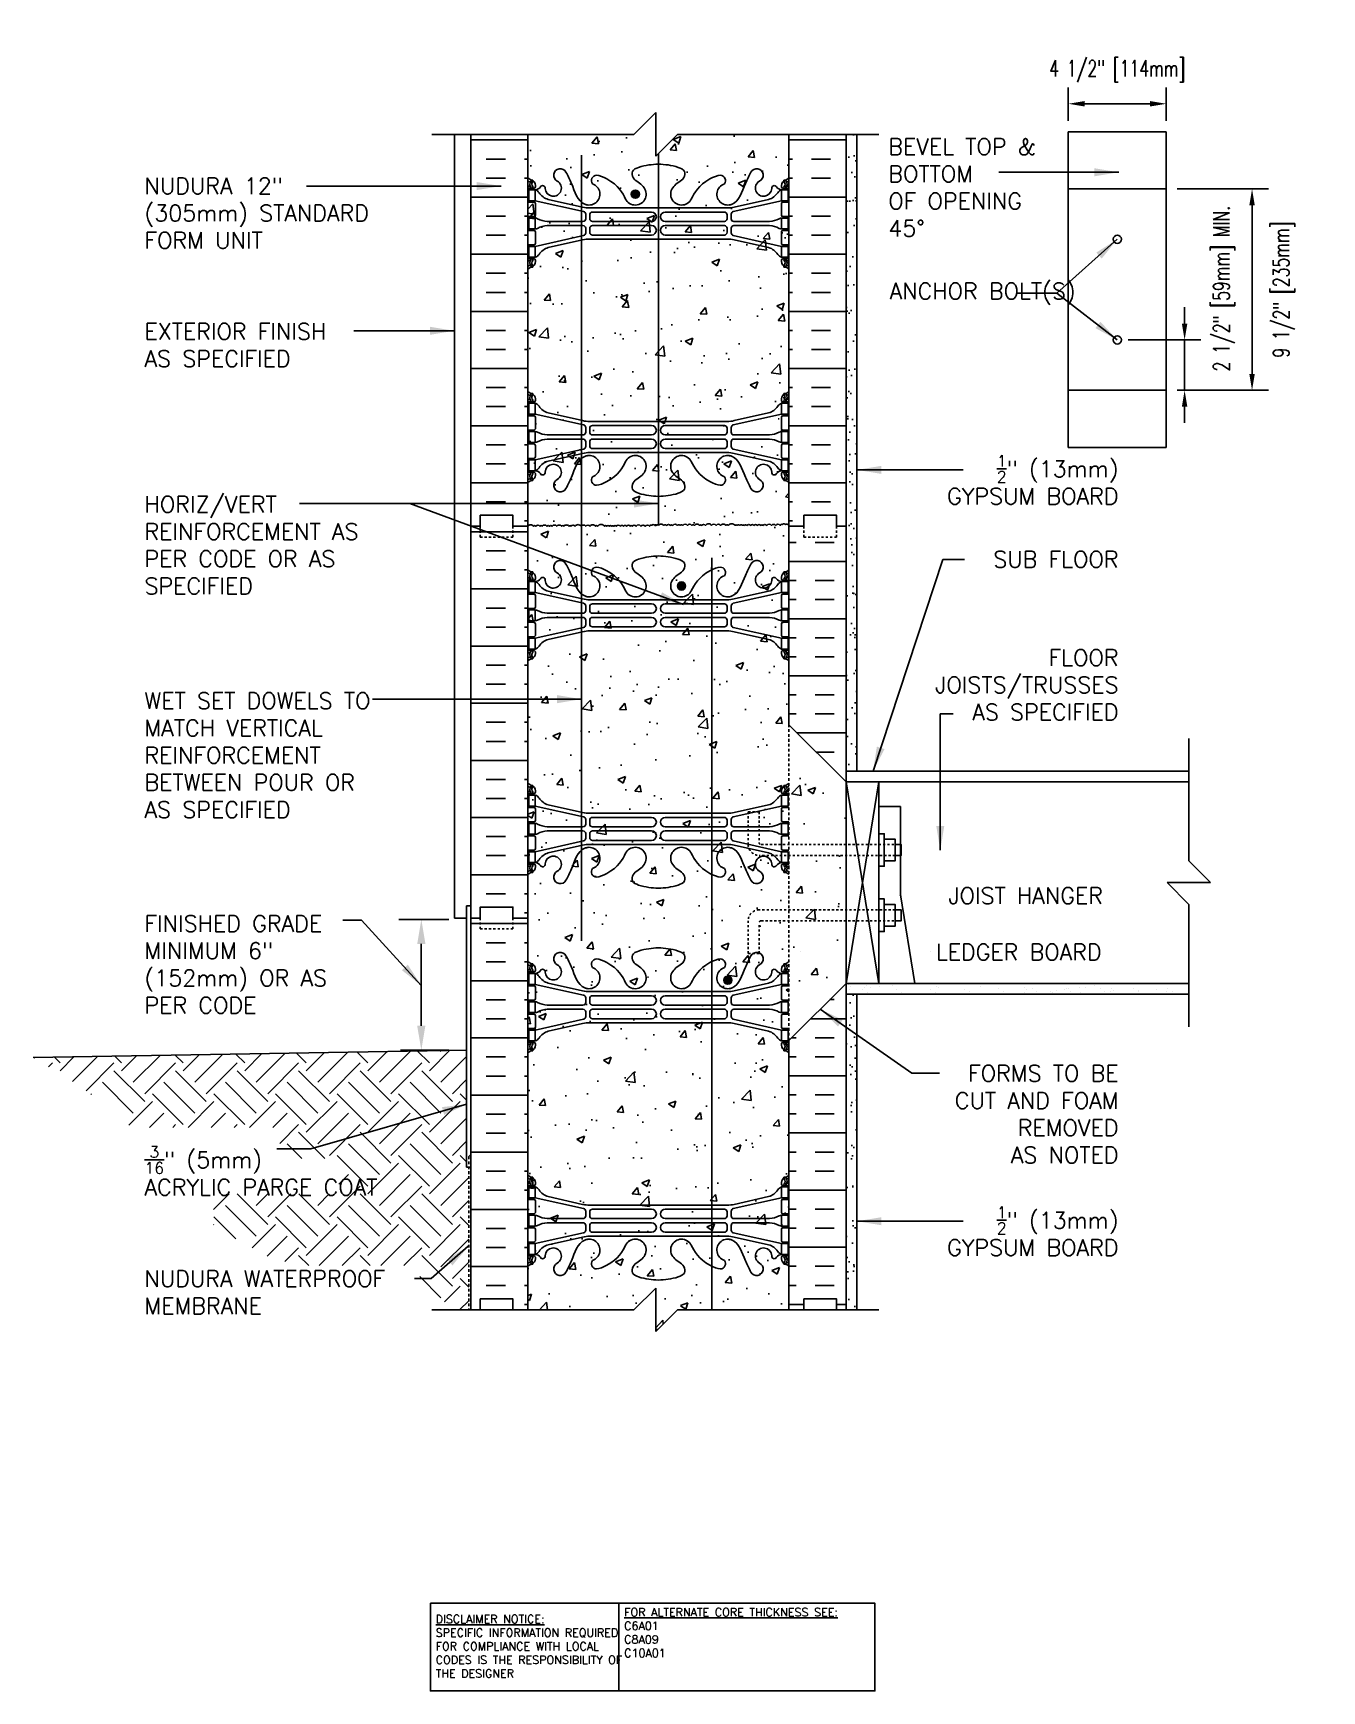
# Model space of a CAD drawing. Header units: inches. Extents: x 23.5 to 82.7, y -12.5 to 63.7.
import ezdxf
from ezdxf.enums import TextEntityAlignment as Align

# ---------------------------------------------------------------- set-up
doc = ezdxf.new("R2010")
doc.units = ezdxf.units.IN
doc.header["$LTSCALE"] = 0.5
doc.header["$MEASUREMENT"] = 0
doc.linetypes.add('DASHED2', pattern=[0.375, 0.25, -0.125])
doc.linetypes.add('HIDDEN2', pattern=[0.1875, 0.125, -0.0625])
for name, color, linetype in [('HATCH', 12, 'Continuous'), ('LINE15', 9, 'Continuous'), ('LINE18', 9, 'Continuous'), ('line25', 2, 'Continuous'), ('LINE3', 3, 'Continuous'), ('LINE50', 5, 'Continuous'), ('LINE9', 9, 'Continuous'), ('TEXT', 4, 'Continuous'), ('Web_Edge', 9, 'Continuous')]:
    doc.layers.add(name, color=color, linetype=linetype)
doc.styles.add('DIM', font='romans.shx', dxfattribs={"width": 0.7})
doc.styles.add('ROMANS', font='romans.shx', dxfattribs={"height": 1.125})
doc.styles.get("Standard").update_dxf_attribs({"font": 'romans.shx', "height": 1.125})
doc.dimstyles.new('ext_12', dxfattribs={"dimscale": 12, "dimtxt": 0.09375, "dimasz": 0.09375, "dimexe": 0.09375, "dimexo": 0.0625, "dimgap": 0.0625, "dimtad": 1, "dimdec": 1, "dimzin": 3, "dimdsep": 46, "dimlunit": 4, "dimtxsty": 'DIM', "dimcen": 0.09, "dimdle": 0.09375, "dimclrt": 4, "dimadec": 0, "dimazin": 0, "dimtfac": 1, "dimtdec": 1, "dimtmove": 2, "dimatfit": 3, "dimfxl": 1, "dimfrac": 2, "dimtolj": 1, "dimtzin": 0, "dimarcsym": 0})
doc.dimstyles.new('ext_8', dxfattribs={"dimscale": 8, "dimtxt": 0.09375, "dimasz": 0.09375, "dimexe": 0.09375, "dimexo": 0.0625, "dimgap": 0.0625, "dimtad": 1, "dimdec": 1, "dimzin": 3, "dimdsep": 46, "dimlunit": 4, "dimtxsty": 'DIM', "dimcen": 0.09, "dimdle": 0.09375, "dimclrt": 4, "dimadec": 0, "dimazin": 0, "dimtfac": 1, "dimtdec": 1, "dimtmove": 2, "dimatfit": 3, "dimfxl": 1, "dimfrac": 2, "dimtolj": 1, "dimtzin": 0, "dimarcsym": 0})
pattern_1 = [(37.5, (38.4269, -7.8671), (-0.031497, 0.963412), [0, -0.76, 0, -0.85, 0, -0.8125]), (7.5, (38.4269, -7.8671), (0.884888, 1.411073), [0, -0.41, 0, -0.685, 0, -0.2625]), (327.5, (37.8119, -7.8671), (1.557071, 0.00283), [0, -0.25, 0, -0.9, 0, -1.175]), (317.5, (37.8119, -7.8671), (1.503063, 0.438838), [0, -0.125, 0, -0.59, 0, -0.675])]

msp = doc.modelspace()

# ---------------------------------------------------------------- texts
at = {"layer": 'TEXT', "style": 'ROMANS'}
for s, p in [(' JOIST HANGER', (65.038, 24.036)), (' LEDGER BOARD', (64.465, 21.444))]:
    msp.add_text(s, height=0.75, dxfattribs=at).set_placement(p, align=Align.MIDDLE_LEFT)
at = {"layer": 'TEXT', "char_height": 0.75, "style": 'ROMANS'}
for s, insert, width, attachment_point in [('BEVEL TOP & BOTTOM \\POF OPENING 45%%D', (62.795, 56.568), 7.80628, 4), ('NUDURA 12" (305mm) STANDARD FORM UNIT', (28.612, 55.389), 11.74859, 4), ('ANCHOR BOLT(S)', (62.854, 51.68), 8.21011, 4), ('EXTERIOR FINISH\\PAS SPECIFIED', (28.612, 49.328), 11.74859, 4), ('\\A1;{\\H0.7x;\\S1/2;}" (13mm) GYPSUM BOARD', (73.372, 43.138), 8.97894, 6), ('HORIZ/VERT REINFORCEMENT AS PER CODE OR AS SPECIFIED', (28.612, 40.136), 11.74859, 4), ('\\A1;{\\H1x;SUB FLOOR}', (73.372, 39.488), 11.43486, 6), ('\\A1;FLOOR JOISTS/TRUSSES \\PAS SPECIFIED', (73.372, 33.716), 11.43486, 6), ('WET SET DOWELS TO MATCH VERTICAL REINFORCEMENT BETWEEN POUR OR AS SPECIFIED', (28.612, 30.488), 11.74859, 4), ('FINISHED GRADE MINIMUM 6" (152mm) OR AS PER CODE', (28.612, 20.877), 10.75183, 4), ('FORMS TO BE \\PCUT AND FOAM REMOVED \\PAS NOTED', (73.372, 13.998), 11.43486, 6), ('\\A1;{\\H0.7x;\\S3/16;}" (5mm) \\PACRYLIC PARGE COAT', (28.612, 11.396), 11.74859, 4), ('\\A1;{\\H0.7x;\\S1/2;}" (13mm) GYPSUM BOARD', (73.372, 8.623), 10.31359, 6), ('\\A1;NUDURA WATERPROOF MEMBRANE', (28.612, 5.814), 12.78313, 4)]:
    msp.add_mtext(s, dxfattribs=dict(at, insert=insert, width=width, attachment_point=attachment_point))
at = {"layer": 'TEXT', "char_height": 0.375, "attachment_point": 4}
for s, insert, width in [('{\\LDISCLAIMER NOTICE:}\\PSPECIFIC INFORMATION REQUIRED FOR COMPLIANCE WITH LOCAL CODES IS THE RESPONSIBILITY OF THE DESIGNER', (41.993, -10.445), 9.3349), ('{\\LFOR ALTERNATE CORE THICKNESS SEE:\\P}C6A01\\PC8A09\\PC10A01', (50.655, -9.818), 15.5553)]:
    msp.add_mtext(s, dxfattribs=dict(at, insert=insert, width=width))

# ---------------------------------------------------------------- blocks, each defined once
blk = doc.blocks.new('*D1')
at = {"layer": 'Defpoints', "color": 0, "transparency": 16777216}
for p in [(73.315, 49.565), (76.409, 49.565), (75.565, 47.252)]:
    blk.add_point(p, dxfattribs=at)
at = {"layer": 'TEXT', "color": 0, "lineweight": -2, "transparency": 16777216}
for p, q in [((76.409, 50.315), (76.409, 51.065)), ((73.815, 49.565), (77.159, 49.565)), ((76.409, 47.252), (76.409, 49.565)), ((76.065, 47.252), (77.159, 47.252)), ((76.409, 46.502), (76.409, 45.752))]:
    blk.add_line(p, q, dxfattribs=at)
at = {"layer": 'TEXT', "color": 0, "transparency": 16777216}
for points in [[(76.284, 50.315), (76.534, 50.315), (76.409, 49.565)], [(76.284, 46.502), (76.534, 46.502), (76.409, 47.252)]]:
    blk.add_solid(points, dxfattribs=at)
at = {"layer": 'TEXT', "color": 4, "transparency": 16777216, "insert": (78.224, 51.923), "char_height": 0.75, "attachment_point": 5, "rotation": 90, "style": 'DIM'}
blk.add_mtext('\\A1;2 1/2" [59mm] MIN.', dxfattribs=at)
blk = doc.blocks.new('*D2')
at = {"layer": 'Defpoints', "color": 0, "transparency": 16777216}
for p in [(75.565, 56.502), (75.565, 47.252), (79.508, 47.252)]:
    blk.add_point(p, dxfattribs=at)
at = {"layer": 'TEXT', "color": 0, "lineweight": -2, "transparency": 16777216}
for p, q in [((76.065, 56.502), (80.258, 56.502)), ((79.508, 55.752), (79.508, 48.002)), ((76.065, 47.252), (80.258, 47.252))]:
    blk.add_line(p, q, dxfattribs=at)
at = {"layer": 'TEXT', "color": 0, "transparency": 16777216}
for points in [[(79.383, 55.752), (79.633, 55.752), (79.508, 56.502)], [(79.383, 48.002), (79.633, 48.002), (79.508, 47.252)]]:
    blk.add_solid(points, dxfattribs=at)
at = {"layer": 'TEXT', "color": 4, "transparency": 16777216, "insert": (80.971, 51.877), "char_height": 0.75, "attachment_point": 5, "rotation": 90, "style": 'DIM'}
blk.add_mtext('\\A1;9 1/2" [235mm]', dxfattribs=at)
blk = doc.blocks.new('*D3')
at = {"layer": 'Defpoints', "color": 0, "transparency": 16777216}
for p in [(71.065, 60.413), (71.065, 59.127), (75.565, 59.127)]:
    blk.add_point(p, dxfattribs=at)
at = {"layer": 'TEXT', "color": 0, "lineweight": -2, "transparency": 16777216}
for p, q in [((71.065, 59.627), (71.065, 61.163)), ((75.565, 59.627), (75.565, 61.163)), ((74.815, 60.413), (71.815, 60.413))]:
    blk.add_line(p, q, dxfattribs=at)
at = {"layer": 'TEXT', "color": 0, "transparency": 16777216}
for points in [[(71.815, 60.538), (71.815, 60.288), (71.065, 60.413)], [(74.815, 60.538), (74.815, 60.288), (75.565, 60.413)]]:
    blk.add_solid(points, dxfattribs=at)
at = {"layer": 'TEXT', "color": 4, "transparency": 16777216, "insert": (73.315, 61.913), "char_height": 0.75, "attachment_point": 5, "style": 'DIM'}
blk.add_mtext('\\A1;4 1/2" [114mm]', dxfattribs=at)
blk = doc.blocks.new('12-inch Hinge Pin Web')
at = {"layer": 'Web_Edge'}
for p, q in [((349.969, 208.905), (350.059, 208.905)), ((350.059, 208.905), (350.059, 208.863)), ((350.169, 208.656), (350.169, 208.588)), ((361.477, 208.656), (361.477, 208.588)), ((361.677, 208.905), (361.587, 208.905)), ((361.587, 208.905), (361.587, 208.863)), ((349.823, 208.626), (349.901, 208.626)), ((349.823, 208.526), (350.107, 208.526)), ((349.969, 208.526), (349.969, 208.456)), ((349.969, 207.956), (349.969, 207.886)), ((350.059, 208.526), (350.059, 208.456)), ((350.059, 207.956), (350.059, 207.886)), ((352.382, 207.459), (350.164, 207.956)), ((352.339, 207.658), (350.758, 208.011)), ((359.265, 207.459), (361.482, 207.956)), ((359.308, 207.658), (360.889, 208.011)), ((361.823, 208.526), (361.54, 208.526)), ((361.587, 208.526), (361.587, 208.456)), ((361.587, 207.956), (361.587, 207.886)), ((361.677, 208.526), (361.677, 208.456)), ((361.677, 207.956), (361.677, 207.886)), ((361.823, 208.626), (361.746, 208.626)), ((349.823, 207.886), (350.107, 207.886)), ((349.823, 207.226), (350.107, 207.226)), ((349.969, 207.226), (349.969, 207.156)), ((350.059, 207.226), (350.059, 207.156)), ((350.169, 207.823), (350.169, 207.288)), ((352.48, 207.125), (352.48, 207.337)), ((352.666, 207.622), (354.823, 207.622)), ((355.823, 207.622), (352.666, 207.622)), ((352.667, 207.126), (352.667, 207.31)), ((352.792, 207.435), (355.511, 207.435)), ((355.823, 207.622), (358.981, 207.622)), ((358.855, 207.435), (356.135, 207.435)), ((358.981, 207.622), (356.823, 207.622)), ((358.98, 207.126), (358.98, 207.31)), ((359.167, 207.125), (359.167, 207.337)), ((361.477, 207.823), (361.477, 207.288)), ((361.823, 207.886), (361.54, 207.886)), ((361.823, 207.226), (361.54, 207.226)), ((361.587, 207.226), (361.587, 207.156)), ((361.677, 207.226), (361.677, 207.156)), ((349.823, 206.586), (350.107, 206.586)), ((349.969, 206.586), (349.969, 206.656)), ((350.059, 206.586), (350.059, 206.656)), ((350.169, 205.988), (350.169, 206.523)), ((352.355, 207), (350.717, 207)), ((352.355, 206.812), (350.717, 206.812)), ((352.48, 206.687), (352.48, 206.475)), ((352.667, 206.686), (352.667, 206.502)), ((352.792, 207.001), (355.511, 207.001)), ((352.792, 206.811), (355.511, 206.811)), ((352.792, 206.377), (355.511, 206.377)), ((358.855, 207.001), (356.135, 207.001)), ((358.855, 206.811), (356.135, 206.811)), ((358.855, 206.377), (356.135, 206.377)), ((358.98, 206.686), (358.98, 206.502)), ((359.167, 206.687), (359.167, 206.475)), ((359.292, 207), (360.93, 207)), ((359.292, 206.812), (360.93, 206.812)), ((361.477, 205.988), (361.477, 206.523)), ((361.823, 206.586), (361.54, 206.586)), ((361.587, 206.586), (361.587, 206.656)), ((361.677, 206.586), (361.677, 206.656)), ((349.823, 205.926), (350.107, 205.926)), ((349.969, 205.856), (349.969, 205.926)), ((350.059, 205.856), (350.059, 205.926)), ((352.382, 206.353), (350.164, 205.856)), ((352.339, 206.154), (350.758, 205.801)), ((352.666, 206.19), (354.823, 206.19)), ((355.823, 206.19), (352.666, 206.19)), ((355.823, 206.19), (358.981, 206.19)), ((358.981, 206.19), (356.823, 206.19)), ((359.265, 206.353), (361.482, 205.856)), ((359.308, 206.154), (360.889, 205.801)), ((361.823, 205.926), (361.54, 205.926)), ((361.587, 205.856), (361.587, 205.926)), ((361.677, 205.856), (361.677, 205.926)), ((349.823, 205.286), (350.107, 205.286)), ((349.823, 205.186), (349.901, 205.186)), ((349.969, 205.286), (349.969, 205.356)), ((349.969, 204.907), (350.059, 204.907)), ((350.059, 205.286), (350.059, 205.356)), ((350.059, 204.907), (350.059, 204.949)), ((350.169, 205.156), (350.169, 205.223)), ((361.477, 205.156), (361.477, 205.223)), ((361.823, 205.286), (361.54, 205.286)), ((361.587, 205.286), (361.587, 205.356)), ((361.587, 204.907), (361.587, 204.949)), ((361.677, 204.907), (361.587, 204.907)), ((361.677, 205.286), (361.677, 205.356)), ((361.823, 205.186), (361.746, 205.186)), ((349.823, 198.818), (349.901, 198.818)), ((349.969, 199.097), (350.059, 199.097)), ((350.059, 199.097), (350.059, 199.055)), ((350.169, 198.848), (350.169, 198.781)), ((361.477, 198.848), (361.477, 198.781)), ((361.677, 199.097), (361.587, 199.097)), ((361.587, 199.097), (361.587, 199.055)), ((361.823, 198.818), (361.746, 198.818)), ((349.823, 198.718), (350.107, 198.718)), ((349.823, 198.078), (350.107, 198.078)), ((349.969, 198.718), (349.969, 198.648)), ((349.969, 198.148), (349.969, 198.078)), ((350.059, 198.718), (350.059, 198.648)), ((350.059, 198.148), (350.059, 198.078)), ((352.382, 197.652), (350.164, 198.148)), ((350.169, 198.016), (350.169, 197.481)), ((352.339, 197.85), (350.758, 198.203)), ((359.265, 197.652), (361.482, 198.148)), ((359.308, 197.85), (360.889, 198.203)), ((361.477, 198.016), (361.477, 197.481)), ((361.823, 198.718), (361.54, 198.718)), ((361.823, 198.078), (361.54, 198.078)), ((361.587, 198.718), (361.587, 198.648)), ((361.587, 198.148), (361.587, 198.078)), ((361.677, 198.718), (361.677, 198.648)), ((361.677, 198.148), (361.677, 198.078)), ((349.823, 197.418), (350.107, 197.418)), ((349.969, 197.418), (349.969, 197.348)), ((350.059, 197.418), (350.059, 197.348)), ((352.48, 197.317), (352.48, 197.53)), ((352.666, 197.814), (354.823, 197.814)), ((355.823, 197.814), (352.666, 197.814)), ((352.667, 197.318), (352.667, 197.502)), ((352.792, 197.627), (355.511, 197.627)), ((355.823, 197.814), (358.981, 197.814)), ((358.855, 197.627), (356.135, 197.627)), ((358.981, 197.814), (356.823, 197.814)), ((358.98, 197.318), (358.98, 197.502)), ((359.167, 197.317), (359.167, 197.53)), ((361.823, 197.418), (361.54, 197.418)), ((361.587, 197.418), (361.587, 197.348)), ((361.677, 197.418), (361.677, 197.348)), ((349.823, 196.778), (350.107, 196.778)), ((349.969, 196.778), (349.969, 196.848)), ((350.059, 196.778), (350.059, 196.848)), ((352.382, 196.545), (350.164, 196.048)), ((350.169, 196.181), (350.169, 196.716)), ((352.355, 197.192), (350.717, 197.192)), ((352.355, 197.004), (350.717, 197.004)), ((352.48, 196.879), (352.48, 196.667)), ((352.667, 196.878), (352.667, 196.694)), ((352.792, 197.193), (355.511, 197.193)), ((352.792, 197.003), (355.511, 197.003)), ((352.792, 196.569), (355.511, 196.569)), ((358.855, 197.193), (356.135, 197.193)), ((358.855, 197.003), (356.135, 197.003)), ((358.855, 196.569), (356.135, 196.569)), ((358.98, 196.878), (358.98, 196.694)), ((359.167, 196.879), (359.167, 196.667)), ((359.265, 196.545), (361.482, 196.048)), ((359.292, 197.192), (360.93, 197.192)), ((359.292, 197.004), (360.93, 197.004)), ((361.477, 196.181), (361.477, 196.716)), ((361.823, 196.778), (361.54, 196.778)), ((361.587, 196.778), (361.587, 196.848)), ((361.677, 196.778), (361.677, 196.848)), ((349.823, 196.118), (350.107, 196.118)), ((349.969, 196.048), (349.969, 196.118)), ((350.059, 196.048), (350.059, 196.118)), ((352.339, 196.347), (350.758, 195.994)), ((352.666, 196.383), (354.823, 196.383)), ((355.823, 196.383), (352.666, 196.383)), ((355.823, 196.383), (358.981, 196.383)), ((358.981, 196.383), (356.823, 196.383)), ((359.308, 196.347), (360.889, 195.994)), ((361.823, 196.118), (361.54, 196.118)), ((361.587, 196.048), (361.587, 196.118)), ((361.677, 196.048), (361.677, 196.118)), ((349.823, 195.478), (350.107, 195.478)), ((349.823, 195.378), (349.901, 195.378)), ((349.969, 195.478), (349.969, 195.548)), ((349.969, 195.099), (350.059, 195.099)), ((350.059, 195.478), (350.059, 195.548)), ((350.059, 195.099), (350.059, 195.141)), ((350.169, 195.348), (350.169, 195.416)), ((361.477, 195.348), (361.477, 195.416)), ((361.823, 195.478), (361.54, 195.478)), ((361.587, 195.478), (361.587, 195.548)), ((361.587, 195.099), (361.587, 195.141)), ((361.677, 195.099), (361.587, 195.099)), ((361.677, 195.478), (361.677, 195.548)), ((361.823, 195.378), (361.746, 195.378))]:
    blk.add_line(p, q, dxfattribs=at)
for points in [[(349.864, 207.956), (350.164, 207.956), (350.164, 208.456), (349.864, 208.456)], [(361.782, 207.956), (361.482, 207.956), (361.482, 208.456), (361.782, 208.456)], [(349.864, 205.856), (350.164, 205.856), (350.164, 205.356), (349.864, 205.356)], [(361.782, 205.856), (361.482, 205.856), (361.482, 205.356), (361.782, 205.356)], [(349.864, 198.148), (350.164, 198.148), (350.164, 198.648), (349.864, 198.648)], [(361.782, 198.148), (361.482, 198.148), (361.482, 198.648), (361.782, 198.648)], [(349.864, 196.048), (350.164, 196.048), (350.164, 195.548), (349.864, 195.548)], [(361.782, 196.048), (361.482, 196.048), (361.482, 195.548), (361.782, 195.548)]]:
    blk.add_lwpolyline(points, close=True, dxfattribs=at)
for points in [[(350.164, 206.906), (350.164, 207.156), (349.864, 207.156), (349.864, 206.906)], [(361.482, 206.906), (361.482, 207.156), (361.782, 207.156), (361.782, 206.906)], [(350.164, 206.906), (350.164, 206.656), (349.864, 206.656), (349.864, 206.906)], [(361.482, 206.906), (361.482, 206.656), (361.782, 206.656), (361.782, 206.906)], [(350.164, 197.098), (350.164, 197.348), (349.864, 197.348), (349.864, 197.098)], [(361.482, 197.098), (361.482, 197.348), (361.782, 197.348), (361.782, 197.098)], [(350.164, 197.098), (350.164, 196.848), (349.864, 196.848), (349.864, 197.098)], [(361.482, 197.098), (361.482, 196.848), (361.782, 196.848), (361.782, 197.098)]]:
    blk.add_lwpolyline(points, dxfattribs=at)
for centre, radius, start, end in [((351.309, 209.126), 0.3, 27.59697, 243.94252), ((360.337, 209.126), 0.3, 296.05748, 152.40303), ((350.169, 209.363), 0.5, 226.21089, 250.52878), ((350.169, 209.363), 0.6, 234.78322, 245.07477), ((350.163, 208.71), 0.25, 140.11451, 222.46087), ((349.907, 208.8), 0.021, 343.464, 63.99573), ((350.005, 208.841), 0.045, 321.448, 139.1879), ((349.919, 208.656), 0.25, 0, 70.52878), ((350.163, 208.71), 0.16, 140.00008, 222.46087), ((350.989, 208.532), 0.375, 182.92371, 59.86753), ((352.636, 208.254), 0.5, 246.21387, 71.79367), ((352.982, 208.879), 0.242, 90, 218.23271), ((359.011, 208.254), 0.5, 108.20633, 293.78613), ((358.665, 208.879), 0.242, 321.76729, 90), ((360.657, 208.532), 0.375, 120.13247, 357.07629), ((361.727, 208.656), 0.25, 109.47122, 180), ((361.641, 208.841), 0.045, 40.8121, 218.552), ((361.484, 208.71), 0.16, 317.53913, 39.99992), ((361.477, 209.363), 0.5, 289.47122, 313.78911), ((361.484, 208.71), 0.25, 317.53913, 39.88549), ((361.74, 208.8), 0.021, 116.00427, 196.536), ((361.477, 209.363), 0.6, 294.92523, 305.21678), ((349.902, 208.646), 0.0196, 269.40316, 15.4901), ((350.012, 208.572), 0.045, 222.46087, 42.46087), ((350.107, 208.588), 0.0625, 270, 0), ((350.127, 208.805), 0.352, 276.12908, 321.53314), ((350.042, 208.113), 0.364, 34.97751, 70.33874), ((350.965, 208.725), 0.743, 212.79192, 253.81071), ((350.504, 208.537), 0.113, 347.81557, 154.05694), ((354.761, 208.254), 0.5, 204.81899, 44.18751), ((356.886, 208.254), 0.5, 135.81249, 335.18101), ((360.682, 208.725), 0.743, 286.18929, 327.20808), ((361.143, 208.537), 0.113, 25.94306, 192.18443), ((361.52, 208.805), 0.352, 218.46686, 263.87092), ((361.605, 208.113), 0.364, 109.66126, 145.02249), ((361.54, 208.588), 0.0625, 180, 270), ((361.635, 208.572), 0.045, 137.53913, 317.53913), ((361.745, 208.646), 0.0196, 164.5099, 270.59684), ((350.107, 207.823), 0.0625, 0, 90), ((350.107, 207.288), 0.0625, 270, 0), ((350.16, 206.937), 0.219, 60.49375, 88.91995), ((352.666, 209.122), 1.5, 257.41348, 270), ((352.355, 207.337), 0.125, 0, 77.37673), ((352.792, 207.31), 0.125, 90, 180), ((355.511, 207.218), 0.217, 270, 90), ((356.135, 207.218), 0.217, 90, 270), ((358.855, 207.31), 0.125, 0, 90), ((358.981, 209.122), 1.5, 270, 282.58652), ((359.292, 207.337), 0.125, 102.62327, 180), ((361.487, 206.937), 0.219, 91.08005, 119.50625), ((361.54, 207.823), 0.0625, 90, 180), ((361.54, 207.288), 0.0625, 180, 270), ((350.107, 206.523), 0.0625, 0, 90), ((350.16, 206.875), 0.219, 271.08005, 299.50625), ((350.806, 208.167), 1.17, 242.63655, 265.65045), ((350.806, 205.645), 1.17, 94.34955, 117.36345), ((352.355, 207.125), 0.125, 270, 0), ((352.355, 206.687), 0.125, 0, 90), ((352.355, 206.475), 0.125, 282.62327, 0), ((352.792, 207.126), 0.125, 180, 270), ((352.792, 206.686), 0.125, 90, 180), ((352.792, 206.502), 0.125, 180, 270), ((355.511, 206.594), 0.217, 270, 90), ((356.135, 206.594), 0.217, 90, 270), ((358.855, 207.126), 0.125, 270, 360), ((358.855, 206.686), 0.125, 0, 90), ((358.855, 206.502), 0.125, 270, 0), ((359.292, 207.125), 0.125, 180, 270), ((359.292, 206.687), 0.125, 90, 180), ((359.292, 206.475), 0.125, 180, 257.37673), ((360.841, 208.167), 1.17, 274.34955, 297.36345), ((360.841, 205.645), 1.17, 62.63655, 85.65045), ((361.487, 206.875), 0.219, 240.49375, 268.91995), ((361.54, 206.523), 0.0625, 90, 180), ((350.107, 205.988), 0.0625, 270, 0), ((350.965, 205.087), 0.743, 106.18929, 147.20808), ((352.666, 204.69), 1.5, 90, 102.58652), ((358.981, 204.69), 1.5, 77.41348, 90), ((360.682, 205.087), 0.743, 32.79192, 73.81071), ((361.54, 205.988), 0.0625, 180, 270), ((350.169, 204.449), 0.6, 114.92523, 125.21678), ((350.169, 204.449), 0.5, 109.47122, 133.78911), ((349.902, 205.166), 0.0196, 344.5099, 90.59684), ((350.163, 205.101), 0.25, 137.53913, 219.88549), ((349.907, 205.012), 0.021, 296.00427, 16.536), ((350.005, 204.97), 0.045, 220.8121, 38.552), ((350.012, 205.24), 0.045, 317.53913, 137.53913), ((350.163, 205.101), 0.16, 137.53913, 219.99992), ((349.919, 205.156), 0.25, 289.47122, 360), ((350.107, 205.223), 0.0625, 360, 90), ((350.042, 205.699), 0.364, 289.66126, 325.02249), ((361.605, 205.699), 0.364, 214.97751, 250.33874), ((361.54, 205.223), 0.0625, 90, 180), ((361.727, 205.156), 0.25, 180, 250.52878), ((361.635, 205.24), 0.045, 42.46087, 222.46087), ((361.641, 204.97), 0.045, 141.448, 319.1879), ((361.484, 205.101), 0.16, 320.00008, 42.46087), ((361.477, 204.449), 0.5, 46.21089, 70.52878), ((361.484, 205.101), 0.25, 320.11451, 42.46087), ((361.74, 205.012), 0.021, 163.464, 243.99573), ((361.745, 205.166), 0.0196, 89.40316, 195.4901), ((361.477, 204.449), 0.6, 54.78322, 65.07477), ((350.169, 199.555), 0.5, 226.21089, 250.52878), ((350.169, 199.555), 0.6, 234.78322, 245.07477), ((349.902, 198.838), 0.0196, 269.40316, 15.4901), ((350.163, 198.903), 0.25, 140.11451, 222.46087), ((349.907, 198.992), 0.021, 343.464, 63.99573), ((350.005, 199.034), 0.045, 321.448, 139.1879), ((350.012, 198.764), 0.045, 222.46087, 42.46087), ((349.919, 198.848), 0.25, 0, 70.52878), ((350.163, 198.903), 0.16, 140.00008, 222.46087), ((350.107, 198.781), 0.0625, 270, 0), ((361.727, 198.848), 0.25, 109.47122, 180), ((361.54, 198.781), 0.0625, 180, 270), ((361.635, 198.764), 0.045, 137.53913, 317.53913), ((361.641, 199.034), 0.045, 40.8121, 218.552), ((361.484, 198.903), 0.16, 317.53913, 39.99992), ((361.477, 199.555), 0.5, 289.47122, 313.78911), ((361.484, 198.903), 0.25, 317.53913, 39.88549), ((361.74, 198.992), 0.021, 116.00427, 196.536), ((361.745, 198.838), 0.0196, 164.5099, 270.59684), ((361.477, 199.555), 0.6, 294.92523, 305.21678), ((350.107, 198.016), 0.0625, 0, 90), ((350.042, 198.306), 0.364, 34.97751, 70.33874), ((350.965, 198.917), 0.743, 212.79192, 253.81071), ((360.682, 198.917), 0.743, 286.18929, 327.20808), ((361.605, 198.306), 0.364, 109.66126, 145.02249), ((361.54, 198.016), 0.0625, 90, 180), ((350.107, 197.481), 0.0625, 270, 0), ((350.16, 197.13), 0.219, 60.49375, 88.91995), ((350.806, 198.359), 1.17, 242.63655, 265.65045), ((352.666, 199.314), 1.5, 257.41348, 270), ((352.355, 197.317), 0.125, 270, 0), ((352.355, 197.53), 0.125, 0, 77.37673), ((352.792, 197.502), 0.125, 90, 180), ((352.792, 197.318), 0.125, 180, 270), ((355.511, 197.41), 0.217, 270, 90), ((356.135, 197.41), 0.217, 90, 270), ((358.855, 197.502), 0.125, 0, 90), ((358.855, 197.318), 0.125, 270, 360), ((358.981, 199.314), 1.5, 270, 282.58652), ((359.292, 197.53), 0.125, 102.62327, 180), ((359.292, 197.317), 0.125, 180, 270), ((360.841, 198.359), 1.17, 274.34955, 297.36345), ((361.487, 197.13), 0.219, 91.08005, 119.50625), ((361.54, 197.481), 0.0625, 180, 270), ((350.107, 196.716), 0.0625, 0, 90), ((350.16, 197.067), 0.219, 271.08005, 299.50625), ((350.806, 195.837), 1.17, 94.34955, 117.36345), ((352.355, 196.879), 0.125, 0, 90), ((352.355, 196.667), 0.125, 282.62327, 0), ((352.792, 196.878), 0.125, 90, 180), ((352.792, 196.694), 0.125, 180, 270), ((355.511, 196.786), 0.217, 270, 90), ((356.135, 196.786), 0.217, 90, 270), ((358.855, 196.878), 0.125, 0, 90), ((358.855, 196.694), 0.125, 270, 0), ((359.292, 196.879), 0.125, 90, 180), ((359.292, 196.667), 0.125, 180, 257.37673), ((360.841, 195.837), 1.17, 62.63655, 85.65045), ((361.487, 197.067), 0.219, 240.49375, 268.91995), ((361.54, 196.716), 0.0625, 90, 180), ((350.107, 196.181), 0.0625, 270, 0), ((350.965, 195.28), 0.743, 106.18929, 147.20808), ((350.989, 195.472), 0.375, 300.13247, 177.07629), ((352.666, 194.883), 1.5, 90, 102.58652), ((352.636, 195.75), 0.5, 288.20633, 113.78613), ((354.761, 195.75), 0.5, 315.81249, 155.18101), ((356.886, 195.75), 0.5, 24.81899, 224.18751), ((359.011, 195.75), 0.5, 66.21387, 251.79367), ((358.981, 194.883), 1.5, 77.41348, 90), ((360.657, 195.472), 0.375, 2.92371, 239.86753), ((360.682, 195.28), 0.743, 32.79192, 73.81071), ((361.54, 196.181), 0.0625, 180, 270), ((350.169, 194.641), 0.6, 114.92523, 125.21678), ((350.169, 194.641), 0.5, 109.47122, 133.78911), ((349.902, 195.359), 0.0196, 344.5099, 90.59684), ((350.163, 195.294), 0.25, 137.53913, 219.88549), ((349.907, 195.204), 0.021, 296.00427, 16.536), ((350.005, 195.163), 0.045, 220.8121, 38.552), ((350.012, 195.432), 0.045, 317.53913, 137.53913), ((350.163, 195.294), 0.16, 137.53913, 219.99992), ((349.919, 195.348), 0.25, 289.47122, 360), ((350.107, 195.416), 0.0625, 360, 90), ((350.042, 195.891), 0.364, 289.66126, 325.02249), ((350.127, 195.199), 0.352, 38.46686, 83.87092), ((350.504, 195.467), 0.113, 205.94306, 12.18443), ((351.309, 194.878), 0.3, 116.05748, 332.40303), ((352.982, 195.125), 0.242, 141.76729, 270), ((358.665, 195.125), 0.242, 270, 38.23271), ((360.337, 194.878), 0.3, 207.59697, 63.94252), ((361.143, 195.467), 0.113, 167.81557, 334.05694), ((361.52, 195.199), 0.352, 96.12908, 141.53314), ((361.605, 195.891), 0.364, 214.97751, 250.33874), ((361.54, 195.416), 0.0625, 90, 180), ((361.727, 195.348), 0.25, 180, 250.52878), ((361.635, 195.432), 0.045, 42.46087, 222.46087), ((361.641, 195.163), 0.045, 141.448, 319.1879), ((361.484, 195.294), 0.16, 320.00008, 42.46087), ((361.477, 194.641), 0.5, 46.21089, 70.52878), ((361.484, 195.294), 0.25, 320.11451, 42.46087), ((361.74, 195.204), 0.021, 163.464, 243.99573), ((361.745, 195.359), 0.0196, 89.40316, 195.4901), ((361.477, 194.641), 0.6, 54.78322, 65.07477)]:
    blk.add_arc(centre, radius, start, end, dxfattribs=at)
for points, knots in [([(355.119, 208.603), (355.012, 208.766), (354.652, 208.856), (354.575, 209.352), (355.123, 209.588), (355.527, 209.616), (355.823, 209.637)], [0.229407, 0.229407, 0.229407, 0.229407, 0.844432, 1.128849, 1.464331, 2.389004, 2.389004, 2.389004, 2.389004]), ([(356.527, 208.603), (356.635, 208.766), (356.995, 208.856), (357.072, 209.352), (356.524, 209.588), (356.12, 209.616), (355.823, 209.637)], [0.229407, 0.229407, 0.229407, 0.229407, 0.844432, 1.128849, 1.464331, 2.389004, 2.389004, 2.389004, 2.389004]), ([(351.575, 209.265), (351.661, 209.098), (351.914, 208.608), (352.128, 207.859), (352.538, 207.764), (352.595, 207.756)], [0, 0, 0, 0, 0.579211, 1.703896, 1.875321, 1.875321, 1.875321, 1.875321]), ([(352.982, 209.121), (353.103, 209.123), (353.937, 208.766), (354.176, 208.309), (354.317, 208.026)], [0.038125, 0.038125, 0.038125, 0.038125, 0.320663, 1.258119, 1.258119, 1.258119, 1.258119]), ([(358.665, 209.121), (358.544, 209.123), (357.71, 208.766), (357.471, 208.309), (357.33, 208.026)], [0.038125, 0.038125, 0.038125, 0.038125, 0.320663, 1.258119, 1.258119, 1.258119, 1.258119]), ([(360.072, 209.265), (359.986, 209.098), (359.733, 208.608), (359.519, 207.859), (359.109, 207.764), (359.052, 207.756)], [0, 0, 0, 0, 0.579211, 1.703896, 1.875321, 1.875321, 1.875321, 1.875321]), ([(351.575, 194.739), (351.661, 194.906), (351.914, 195.396), (352.128, 196.145), (352.538, 196.24), (352.595, 196.248)], [0, 0, 0, 0, 0.579211, 1.703896, 1.875321, 1.875321, 1.875321, 1.875321]), ([(352.982, 194.883), (353.103, 194.881), (353.937, 195.239), (354.176, 195.695), (354.317, 195.979)], [0.038125, 0.038125, 0.038125, 0.038125, 0.320663, 1.258119, 1.258119, 1.258119, 1.258119]), ([(358.665, 194.883), (358.544, 194.881), (357.71, 195.239), (357.471, 195.695), (357.33, 195.979)], [0.038125, 0.038125, 0.038125, 0.038125, 0.320663, 1.258119, 1.258119, 1.258119, 1.258119]), ([(360.072, 194.739), (359.986, 194.906), (359.733, 195.396), (359.519, 196.145), (359.109, 196.24), (359.052, 196.248)], [0, 0, 0, 0, 0.579211, 1.703896, 1.875321, 1.875321, 1.875321, 1.875321]), ([(355.119, 195.401), (355.012, 195.238), (354.652, 195.148), (354.575, 194.652), (355.123, 194.416), (355.527, 194.388), (355.823, 194.367)], [0.229407, 0.229407, 0.229407, 0.229407, 0.844432, 1.128849, 1.464331, 2.389004, 2.389004, 2.389004, 2.389004]), ([(356.527, 195.401), (356.635, 195.238), (356.995, 195.148), (357.072, 194.652), (356.524, 194.416), (356.12, 194.388), (355.823, 194.367)], [0.229407, 0.229407, 0.229407, 0.229407, 0.844432, 1.128849, 1.464331, 2.389004, 2.389004, 2.389004, 2.389004])]:
    blk.add_open_spline(points, degree=3, knots=knots, dxfattribs=at)
for points in [[(352.667, 207.131), (352.667, 207.305)], [(358.98, 207.131), (358.98, 207.305)], [(352.667, 206.681), (352.667, 206.507)], [(358.98, 206.681), (358.98, 206.507)], [(352.667, 197.323), (352.667, 197.497)], [(358.98, 197.323), (358.98, 197.497)], [(352.667, 196.873), (352.667, 196.699)], [(358.98, 196.873), (358.98, 196.699)]]:
    blk.add_open_spline(points, degree=1, dxfattribs=at)

# ---------------------------------------------------------------- dimensions: what is measured, and where the dimension line sits
at = {"layer": 'TEXT'}
dim = msp.add_linear_dim(base=(71.065, 60.413), p1=(75.565, 59.127), p2=(71.065, 59.127), dimstyle='ext_8', dxfattribs=at)
dim.commit()
dim.dimension.update_dxf_attribs({"geometry": '*D3', "text_midpoint": (73.315, 61.913), "dimtype": 160})
dim = msp.add_linear_dim(base=(79.508299069, 47.252439004), p1=(75.564539274, 56.502439004), p2=(75.564539274, 47.252439004), angle=90, dimstyle='ext_8', dxfattribs=at)
dim.commit()
dim.dimension.update_dxf_attribs({"geometry": '*D2', "text_midpoint": (80.971459865, 51.877439004), "dimtype": 160})
dim = msp.add_linear_dim(base=(76.409, 49.565), p1=(75.565, 47.252), p2=(73.315, 49.565), angle=90, text='<> MIN.', dimstyle='ext_8', dxfattribs=at)
dim.commit()
dim.dimension.update_dxf_attribs({"geometry": '*D1', "text_midpoint": (78.224, 51.923), "dimtype": 160})

# ---------------------------------------------------------------- hatches: boundary and pattern name
at = {"layer": 'HATCH'}
h = msp.add_hatch(dxfattribs=at)
h.set_pattern_fill('INSUL', color=256, scale=7, style=0)
h.set_pattern_definition([(0, (-2879.9333, -356.0018), (0, 2.625), []), (0, (-2879.9333, -355.1268), (0, 2.625), [0.875, -0.875]), (0, (-2879.9333, -354.2518), (0, 2.625), [0.875, -0.875])])
h.paths.add_polyline_path([(43.603, 41.008), (44.041, 41.008), (44.041, 41.508), (45.541, 41.508), (45.541, 41.008), (46.228, 41.008), (46.228, 59.008), (45.541, 59.008), (45.541, 59.508), (44.041, 59.508), (44.041, 59.008), (43.603, 59.008)])
h = msp.add_hatch(dxfattribs=at)
h.set_pattern_fill('AR-CONC', color=256, scale=0.5, style=0)
edge = h.paths.add_edge_path()
edge.add_line((58.228, 59.008), (53.103, 59.008))
edge.add_line((53.103, 59.008), (52.103, 58.008))
edge.add_line((52.103, 58.008), (52.103, 59.008))
edge.add_line((52.103, 59.008), (52.103, 60.008))
edge.add_line((52.103, 60.008), (51.103, 59.008))
edge.add_line((51.103, 59.008), (46.228, 59.008))
edge.add_line((46.228, 59.008), (46.228, 51.377))
edge.add_spline(control_points=[(46.228, 51.377), (46.354, 51.313), (46.551, 51.212), (46.808, 51.498), (47.161, 51.203), (47.528, 51.476), (47.782, 51.204), (48.04, 51.398), (48.289, 51.186), (48.487, 51.326), (48.67, 51.343), (48.758, 51.219), (48.896, 51.182), (48.999, 51.306), (49.128, 51.355), (49.245, 51.391), (49.307, 51.367), (49.34, 51.325), (49.357, 51.269), (49.427, 51.244), (49.523, 51.22), (49.674, 51.211), (49.797, 51.287), (49.905, 51.295), (49.974, 51.306), (50.055, 51.29), (50.151, 51.245), (50.236, 51.207), (50.328, 51.201), (50.361, 51.291), (50.464, 51.308), (50.531, 51.369), (50.612, 51.361), (50.701, 51.364), (50.805, 51.36), (50.886, 51.322), (51.004, 51.259), (51.168, 51.246), (51.321, 51.313), (51.454, 51.389), (51.591, 51.406), (51.715, 51.413), (51.805, 51.386), (51.856, 51.3), (51.964, 51.232), (52.088, 51.201), (52.186, 51.197), (52.228, 51.195)], knot_values=[0, 0, 0, 0, 0.36882, 0.580962, 0.956064, 1.413946, 1.635694, 1.852394, 2.204033, 2.360582, 2.542219, 2.677797, 2.79395, 2.907785, 3.117226, 3.20968, 3.262351, 3.303115, 3.370216, 3.421138, 3.515057, 3.674522, 3.85319, 3.927977, 3.999794, 4.060692, 4.173001, 4.317056, 4.339836, 4.436406, 4.53825, 4.640095, 4.685656, 4.773056, 4.912503, 4.988734, 5.039656, 5.313971, 5.43662, 5.538465, 5.77077, 5.839112, 5.911139, 6.039898, 6.121993, 6.287819, 6.415577, 6.415577, 6.415577, 6.415577], degree=3, periodic=0)
edge.add_spline(control_points=[(52.228, 51.195), (52.271, 51.197), (52.369, 51.201), (52.492, 51.232), (52.6, 51.3), (52.652, 51.386), (52.742, 51.413), (52.866, 51.406), (53.003, 51.389), (53.136, 51.313), (53.288, 51.246), (53.453, 51.259), (53.57, 51.322), (53.651, 51.36), (53.755, 51.364), (53.845, 51.361), (53.925, 51.369), (53.992, 51.308), (54.095, 51.291), (54.129, 51.201), (54.188, 51.204), (54.212, 51.21), (54.228, 51.215)], knot_values=[4.266465, 4.266465, 4.266465, 4.266465, 4.394223, 4.560049, 4.642143, 4.770902, 4.842929, 4.911272, 5.143576, 5.245421, 5.368071, 5.642385, 5.693308, 5.769539, 5.908986, 5.996385, 6.041947, 6.143791, 6.245636, 6.342205, 6.364986, 6.415577, 6.415577, 6.415577, 6.415577], degree=3, periodic=0)
edge.add_spline(control_points=[(54.228, 51.215), (54.245, 51.21), (54.269, 51.204), (54.328, 51.201), (54.361, 51.291), (54.464, 51.308), (54.531, 51.369), (54.612, 51.361), (54.701, 51.364), (54.805, 51.36), (54.886, 51.322), (55.004, 51.259), (55.168, 51.246), (55.321, 51.313), (55.454, 51.389), (55.591, 51.406), (55.715, 51.413), (55.805, 51.386), (55.856, 51.3), (55.964, 51.232), (56.088, 51.201), (56.186, 51.197), (56.228, 51.195)], knot_values=[4.266465, 4.266465, 4.266465, 4.266465, 4.317056, 4.339836, 4.436406, 4.53825, 4.640095, 4.685656, 4.773056, 4.912503, 4.988734, 5.039656, 5.313971, 5.43662, 5.538465, 5.77077, 5.839112, 5.911139, 6.039898, 6.121993, 6.287819, 6.415577, 6.415577, 6.415577, 6.415577], degree=3, periodic=0)
edge.add_spline(control_points=[(56.228, 51.195), (56.271, 51.197), (56.369, 51.201), (56.492, 51.232), (56.6, 51.3), (56.652, 51.386), (56.742, 51.413), (56.866, 51.406), (57.003, 51.389), (57.136, 51.313), (57.288, 51.246), (57.453, 51.259), (57.57, 51.322), (57.651, 51.36), (57.755, 51.364), (57.845, 51.361), (57.925, 51.369), (57.992, 51.308), (58.095, 51.291), (58.129, 51.201), (58.188, 51.204), (58.212, 51.21), (58.228, 51.215)], knot_values=[4.266465, 4.266465, 4.266465, 4.266465, 4.394223, 4.560049, 4.642143, 4.770902, 4.842929, 4.911272, 5.143576, 5.245421, 5.368071, 5.642385, 5.693308, 5.769539, 5.908986, 5.996385, 6.041947, 6.143791, 6.245636, 6.342205, 6.364986, 6.415577, 6.415577, 6.415577, 6.415577], degree=3, periodic=0)
edge.add_line((58.228, 51.215), (58.228, 59.008))
h = msp.add_hatch(dxfattribs=at)
h.set_pattern_fill('INSUL', color=256, scale=7, style=0)
h.set_pattern_definition([(180, (2984.39, -356.0018), (0, 2.625), []), (180, (2984.39, -355.1268), (0, 2.625), [0.875, -0.875]), (180, (2984.39, -354.2518), (0, 2.625), [0.875, -0.875])])
h.paths.add_polyline_path([(60.853, 41.008), (60.416, 41.008), (60.416, 41.508), (58.916, 41.508), (58.916, 41.008), (58.228, 41.008), (58.228, 59.008), (58.916, 59.008), (58.916, 59.508), (60.416, 59.508), (60.416, 59.008), (60.853, 59.008)])
h = msp.add_hatch(dxfattribs=at)
h.set_pattern_fill('AR-SAND', color=256, scale=0.5, style=0)
h.set_pattern_definition(pattern_1)
h.paths.add_polyline_path([(61.353, 59.008), (60.853, 59.008), (60.853, 41.008), (60.853, 29.758), (61.353, 29.758)])
h = msp.add_hatch(dxfattribs=at)
h.set_pattern_fill('AR-CONC', color=256, scale=0.5, style=0)
edge = h.paths.add_edge_path()
edge.add_line((58.228, 41.008), (58.228, 51.215))
edge.add_spline(control_points=[(58.228, 51.215), (58.212, 51.21), (58.188, 51.204), (58.129, 51.201), (58.095, 51.291), (57.992, 51.308), (57.925, 51.369), (57.845, 51.361), (57.755, 51.364), (57.651, 51.36), (57.57, 51.322), (57.453, 51.259), (57.288, 51.246), (57.136, 51.313), (57.003, 51.389), (56.866, 51.406), (56.742, 51.413), (56.652, 51.386), (56.6, 51.3), (56.492, 51.232), (56.369, 51.201), (56.271, 51.197), (56.228, 51.195)], knot_values=[4.266465, 4.266465, 4.266465, 4.266465, 4.317056, 4.339836, 4.436406, 4.53825, 4.640095, 4.685656, 4.773056, 4.912503, 4.988734, 5.039656, 5.313971, 5.43662, 5.538465, 5.77077, 5.839112, 5.911139, 6.039898, 6.121993, 6.287819, 6.415577, 6.415577, 6.415577, 6.415577], degree=3, periodic=0)
edge.add_spline(control_points=[(56.228, 51.195), (56.186, 51.197), (56.088, 51.201), (55.964, 51.232), (55.856, 51.3), (55.805, 51.386), (55.715, 51.413), (55.591, 51.406), (55.454, 51.389), (55.321, 51.313), (55.168, 51.246), (55.004, 51.259), (54.886, 51.322), (54.805, 51.36), (54.701, 51.364), (54.612, 51.361), (54.531, 51.369), (54.464, 51.308), (54.361, 51.291), (54.328, 51.201), (54.269, 51.204), (54.245, 51.21), (54.228, 51.215)], knot_values=[4.266465, 4.266465, 4.266465, 4.266465, 4.394223, 4.560049, 4.642143, 4.770902, 4.842929, 4.911272, 5.143576, 5.245421, 5.368071, 5.642385, 5.693308, 5.769539, 5.908986, 5.996385, 6.041947, 6.143791, 6.245636, 6.342205, 6.364986, 6.415577, 6.415577, 6.415577, 6.415577], degree=3, periodic=0)
edge.add_spline(control_points=[(54.228, 51.215), (54.212, 51.21), (54.188, 51.204), (54.129, 51.201), (54.095, 51.291), (53.992, 51.308), (53.925, 51.369), (53.845, 51.361), (53.755, 51.364), (53.651, 51.36), (53.57, 51.322), (53.453, 51.259), (53.288, 51.246), (53.136, 51.313), (53.003, 51.389), (52.866, 51.406), (52.742, 51.413), (52.652, 51.386), (52.6, 51.3), (52.492, 51.232), (52.369, 51.201), (52.271, 51.197), (52.228, 51.195)], knot_values=[4.266465, 4.266465, 4.266465, 4.266465, 4.317056, 4.339836, 4.436406, 4.53825, 4.640095, 4.685656, 4.773056, 4.912503, 4.988734, 5.039656, 5.313971, 5.43662, 5.538465, 5.77077, 5.839112, 5.911139, 6.039898, 6.121993, 6.287819, 6.415577, 6.415577, 6.415577, 6.415577], degree=3, periodic=0)
edge.add_spline(control_points=[(52.228, 51.195), (52.186, 51.197), (52.088, 51.201), (51.964, 51.232), (51.856, 51.3), (51.805, 51.386), (51.715, 51.413), (51.591, 51.406), (51.454, 51.389), (51.321, 51.313), (51.168, 51.246), (51.004, 51.259), (50.886, 51.322), (50.805, 51.36), (50.701, 51.364), (50.612, 51.361), (50.531, 51.369), (50.464, 51.308), (50.361, 51.291), (50.328, 51.201), (50.236, 51.207), (50.151, 51.245), (50.055, 51.29), (49.974, 51.306), (49.905, 51.295), (49.797, 51.287), (49.674, 51.211), (49.523, 51.22), (49.427, 51.244), (49.357, 51.269), (49.34, 51.325), (49.307, 51.367), (49.245, 51.391), (49.128, 51.355), (48.999, 51.306), (48.896, 51.182), (48.758, 51.219), (48.67, 51.343), (48.487, 51.326), (48.289, 51.186), (48.04, 51.398), (47.782, 51.204), (47.528, 51.476), (47.161, 51.203), (46.808, 51.498), (46.551, 51.212), (46.354, 51.313), (46.228, 51.377)], knot_values=[0, 0, 0, 0, 0.127758, 0.293584, 0.375679, 0.504437, 0.576465, 0.644807, 0.877112, 0.978956, 1.101606, 1.37592, 1.426843, 1.503074, 1.642521, 1.72992, 1.775482, 1.877327, 1.979171, 2.07574, 2.098521, 2.242575, 2.354885, 2.415783, 2.4876, 2.562387, 2.741054, 2.90052, 2.994438, 3.045361, 3.112462, 3.153226, 3.205897, 3.298351, 3.507792, 3.621627, 3.737779, 3.873357, 4.054994, 4.211544, 4.563183, 4.779883, 5.001631, 5.459512, 5.834615, 6.046757, 6.415577, 6.415577, 6.415577, 6.415577], degree=3, periodic=0)
edge.add_line((46.228, 51.377), (46.228, 41.008))
edge.add_line((46.228, 41.008), (46.228, 23.008))
edge.add_line((46.228, 23.008), (46.228, 5.008))
edge.add_line((46.228, 5.008), (51.103, 5.008))
edge.add_line((51.103, 5.008), (52.103, 6.008))
edge.add_line((52.103, 6.008), (52.103, 5.008))
edge.add_line((52.103, 5.008), (52.103, 4.008))
edge.add_line((52.103, 4.008), (53.103, 5.008))
edge.add_line((53.103, 5.008), (58.228, 5.008))
edge.add_line((58.228, 5.008), (58.228, 17.383))
edge.add_line((58.228, 17.383), (58.228, 22.883))
edge.add_line((58.228, 22.883), (56.953, 22.883))
edge.add_arc((56.953, 22.783), 0.1, 90, 180)
edge.add_line((56.853, 22.783), (56.853, 21.383))
edge.add_line((56.853, 21.383), (56.353, 21.383))
edge.add_line((56.353, 21.383), (56.353, 22.883))
edge.add_arc((56.853, 22.883), 0.5, 90, 180, ccw=False)
edge.add_line((56.853, 23.383), (58.228, 23.383))
edge.add_line((58.228, 23.383), (58.228, 25.883))
edge.add_line((58.228, 25.883), (56.853, 25.883))
edge.add_arc((56.853, 26.383), 0.5, 180, 270, ccw=False)
edge.add_line((56.353, 26.383), (56.353, 27.883))
edge.add_line((56.353, 27.883), (56.853, 27.883))
edge.add_line((56.853, 27.883), (56.853, 26.483))
edge.add_arc((56.953, 26.483), 0.1, 180, 270)
edge.add_line((56.953, 26.383), (58.228, 26.383))
edge.add_line((58.228, 26.383), (58.228, 31.883))
edge.add_line((58.228, 31.883), (58.228, 41.008))
h = msp.add_hatch(dxfattribs=at)
h.set_pattern_fill('INSUL', color=256, scale=7, style=0)
h.set_pattern_definition([(0, (-2879.9333, -374.0018), (0, 2.625), []), (0, (-2879.9333, -373.1268), (0, 2.625), [0.875, -0.875]), (0, (-2879.9333, -372.2518), (0, 2.625), [0.875, -0.875])])
h.paths.add_polyline_path([(43.603, 23.008), (44.041, 23.008), (44.041, 23.508), (45.541, 23.508), (45.541, 23.008), (46.228, 23.008), (46.228, 41.008), (45.541, 41.008), (45.541, 41.508), (44.041, 41.508), (44.041, 41.008), (43.603, 41.008)])
h = msp.add_hatch(dxfattribs=at)
h.set_pattern_fill('INSUL', color=256, scale=7, style=0)
h.set_pattern_definition([(0, (38.427, -7.867), (0, 2.625), []), (0, (38.427, -6.992), (0, 2.625), [0.875, -0.875]), (0, (38.427, -6.117), (0, 2.625), [0.875, -0.875])])
h.paths.add_polyline_path([(58.228, 31.883), (60.853, 29.258), (60.853, 41.008), (60.416, 41.008), (60.416, 40.508), (58.916, 40.508), (58.916, 41.008), (58.228, 41.008)])
h.paths.add_polyline_path([(60.853, 20.008), (58.228, 17.383), (58.228, 5.008), (58.916, 5.008), (58.916, 5.508), (60.416, 5.508), (60.416, 5.008), (60.853, 5.008)])
h = msp.add_hatch(dxfattribs=at)
h.set_pattern_fill('AR-CONC', color=256, scale=0.5, style=0)
h.set_pattern_definition([(50, (-75.1957, -130.6316), (3.5863, -0.31376), [0.375, -4.125]), (355, (-75.1957, -130.6316), (-0.693757, 3.76096), [0.3, -3.3]), (100.4514, (-74.897, -130.6577), (2.892547, 3.4472), [0.3187, -3.50571]), (46.1842, (-75.1957, -129.6316), (5.336205, -0.827595), [0.5625, -6.1875]), (96.6356, (-74.751, -129.7005), (4.67331, 4.87059), [0.47805, -5.25856]), (351.1842, (-75.1957, -129.6316), (4.67331, 4.8706), [0.45, -4.95]), (21, (-74.6957, -129.8816), (2.984535, -2.013094), [0.375, -4.125]), (326, (-74.6957, -129.8816), (1.216577, 3.62575), [0.3, -3.3]), (71.4514, (-74.447, -130.0493), (4.201113, 1.61265), [0.3187, -3.50571]), (37.5, (-75.1957, -130.6316), (0.060799, 1.664469), [0, -3.26, 0, -3.35, 0, -3.3125]), (7.5, (-75.1957, -130.6316), (1.315348, 1.972059), [0, -1.91, 0, -3.185, 0, -1.2625]), (327.5, (-76.3107, -130.6316), (2.669112, -0.112774), [0, -1.25, 0, -3.9, 0, -5.175]), (317.5, (-76.8107, -130.6316), (2.91593, 0.500525), [0, -1.625, 0, -2.59, 0, -3.675])])
h.paths.add_polyline_path([(60.853, 26.695), (58.228, 26.695), (58.228, 22.57), (60.853, 22.57)])
h.paths.add_polyline_path([(60.853, 21.133), (60.853, 22.07), (58.228, 22.07), (58.228, 18.508)])
h.paths.add_polyline_path([(58.228, 30.758), (58.228, 27.195), (60.853, 27.195), (60.853, 28.133)])
h = msp.add_hatch(dxfattribs=at)
h.set_pattern_fill('INSUL', color=256, scale=7, style=0)
h.set_pattern_definition([(0, (-2879.9333, -392.0018), (0, 2.625), []), (0, (-2879.9333, -391.1268), (0, 2.625), [0.875, -0.875]), (0, (-2879.9333, -390.2518), (0, 2.625), [0.875, -0.875])])
h.paths.add_polyline_path([(43.603, 5.008), (44.041, 5.008), (44.041, 5.508), (45.541, 5.508), (45.541, 5.008), (46.228, 5.008), (46.228, 23.008), (45.541, 23.008), (45.541, 23.508), (44.041, 23.508), (44.041, 23.008), (43.603, 23.008)])
h = msp.add_hatch(dxfattribs=at)
h.set_pattern_fill('AR-SAND', color=256, scale=0.5, style=0)
h.set_pattern_definition(pattern_1)
h.paths.add_polyline_path([(61.353, 19.196), (61.26, 19.508), (60.853, 19.508), (60.853, 5.008), (61.353, 5.008)])
h = msp.add_hatch(dxfattribs=at)
h.set_pattern_fill('EARTH', color=256, scale=8, angle=45, style=0)
h.set_pattern_definition([(45, (-56.2328, -95.3751), (2e-16, 2.828427), [2, -2]), (45, (-56.763, -94.8448), (2e-16, 2.828427), [2, -2]), (45, (-57.2934, -94.3145), (2e-16, 2.828427), [2, -2]), (135, (-57.2934, -93.961), (-2.828427, 4e-16), [2, -2]), (135, (-56.763, -93.4306), (-2.828427, 4e-16), [2, -2]), (135, (-56.2328, -92.9002), (-2.828427, 4e-16), [2, -2])])
h.paths.add_polyline_path([(27.996, 13.392), (34.825, 13.392), (34.825, 11.964), (37.546, 11.964), (37.546, 10.332), (31.788, 10.332), (31.788, 8.832), (34.485, 7.354), (34.521, 7.346), (34.556, 7.339), (34.591, 7.331), (34.627, 7.324), (34.662, 7.316), (34.697, 7.309), (34.732, 7.301), (34.767, 7.294), (34.802, 7.286), (34.837, 7.279), (34.872, 7.271), (34.907, 7.263), (34.942, 7.256), (34.977, 7.248), (35.012, 7.24), (35.047, 7.233), (35.082, 7.225), (35.116, 7.217), (35.151, 7.21), (35.186, 7.202), (35.22, 7.194), (35.255, 7.186), (35.29, 7.179), (35.324, 7.171), (35.359, 7.163), (35.393, 7.155), (35.428, 7.147), (35.462, 7.14), (35.496, 7.132), (35.531, 7.124), (35.565, 7.116), (35.599, 7.108), (35.633, 7.1), (35.667, 7.093), (35.702, 7.085), (35.736, 7.077), (35.77, 7.069), (35.804, 7.061), (35.838, 7.053), (35.872, 7.045), (35.874, 7.045), (41.263, 7.045), (41.263, 5.775), (41.268, 5.775), (41.292, 5.77), (41.317, 5.766), (41.342, 5.761), (41.366, 5.757), (41.391, 5.753), (41.415, 5.748), (41.439, 5.744), (41.464, 5.74), (41.488, 5.736), (41.512, 5.732), (41.536, 5.728), (41.56, 5.724), (41.584, 5.72), (41.608, 5.716), (41.632, 5.712), (41.655, 5.708), (41.679, 5.704), (41.703, 5.701), (41.726, 5.697), (41.75, 5.693), (41.773, 5.69), (41.797, 5.686), (41.82, 5.683), (41.843, 5.679), (41.866, 5.676), (41.89, 5.673), (41.913, 5.669), (41.936, 5.666), (41.959, 5.663), (41.981, 5.66), (42.004, 5.657), (42.027, 5.654), (42.05, 5.651), (42.072, 5.648), (42.853, 5.008), (43.51, 5.008), (43.51, 11.504), (43.416, 11.504), (43.416, 16.945), (23.494, 16.597), (23.526, 16.579), (23.557, 16.56), (23.589, 16.541), (23.62, 16.522), (23.652, 16.504), (23.684, 16.485), (23.715, 16.466), (23.747, 16.447), (23.778, 16.429), (23.81, 16.41), (23.841, 16.391), (23.873, 16.372), (23.905, 16.354), (23.936, 16.335), (23.968, 16.316), (23.999, 16.297), (24.031, 16.279), (24.062, 16.26), (24.094, 16.241), (24.125, 16.222), (24.157, 16.203), (24.188, 16.184), (24.22, 16.165), (24.251, 16.147), (24.283, 16.128), (24.314, 16.109), (24.346, 16.09), (24.377, 16.071), (24.408, 16.052), (24.44, 16.033), (24.471, 16.014), (24.502, 15.995), (24.534, 15.976), (24.565, 15.957), (24.596, 15.937), (24.628, 15.918), (24.659, 15.899), (24.69, 15.88), (24.721, 15.861), (24.753, 15.841), (24.784, 15.822), (24.815, 15.803), (24.846, 15.784), (24.877, 15.764), (24.908, 15.745), (24.94, 15.725), (24.971, 15.706), (25.002, 15.687), (25.033, 15.667), (25.064, 15.648), (25.095, 15.628), (25.126, 15.608), (25.157, 15.589), (25.187, 15.569), (25.218, 15.549), (25.249, 15.53), (25.28, 15.51), (25.311, 15.49), (25.342, 15.47), (25.372, 15.45), (25.403, 15.43), (25.434, 15.41), (25.464, 15.39), (25.495, 15.37), (25.526, 15.35), (25.556, 15.33), (25.587, 15.31), (25.617, 15.29), (25.648, 15.269), (25.678, 15.249), (25.708, 15.229), (25.739, 15.208), (25.769, 15.188), (25.799, 15.167), (25.83, 15.147), (25.86, 15.126), (25.89, 15.105), (25.92, 15.085), (25.95, 15.064), (25.98, 15.043), (26.01, 15.022), (26.04, 15.001), (26.07, 14.98), (26.1, 14.959), (26.13, 14.938), (26.16, 14.917), (26.19, 14.896), (26.219, 14.874), (26.249, 14.853), (26.279, 14.832), (26.308, 14.81), (26.338, 14.789), (26.367, 14.767), (26.397, 14.746), (26.426, 14.724), (26.456, 14.702), (26.485, 14.68), (26.514, 14.658), (26.543, 14.636), (26.573, 14.614), (26.602, 14.592), (26.631, 14.57), (26.66, 14.548), (26.689, 14.526), (26.718, 14.503), (26.747, 14.481), (26.775, 14.458), (26.804, 14.436), (26.833, 14.413), (26.862, 14.391), (26.89, 14.368), (26.919, 14.345), (26.947, 14.322), (26.976, 14.299), (27.004, 14.276), (27.033, 14.253), (27.061, 14.23), (27.089, 14.206), (27.117, 14.183), (27.146, 14.16), (27.174, 14.136), (27.202, 14.113), (27.23, 14.089), (27.258, 14.065), (27.285, 14.041), (27.313, 14.018), (27.341, 13.994), (27.369, 13.97), (27.396, 13.946), (27.424, 13.922), (27.451, 13.897), (27.479, 13.873), (27.506, 13.849), (27.534, 13.824), (27.561, 13.8), (27.588, 13.775), (27.615, 13.751), (27.642, 13.726), (27.669, 13.701), (27.696, 13.677), (27.723, 13.652), (27.75, 13.627), (27.777, 13.602), (27.804, 13.577), (27.83, 13.551), (27.857, 13.526), (27.883, 13.501), (27.91, 13.476), (27.936, 13.45), (27.963, 13.425), (27.989, 13.399)])
at = {"layer": 'LINE3'}
for points in [[(50.978, 56.26, 1), (51.353, 56.26, 1)], [(53.103, 38.26, 1), (53.478, 38.26, 1)], [(55.228, 20.152, 1), (55.603, 20.152, 1)]]:
    msp.add_hatch(color=256, dxfattribs=at).paths.add_polyline_path(points)

# ---------------------------------------------------------------- linework, layer by layer
at = {"layer": 'HATCH'}
for p, q in [((62.353, 20.008), (60.853, 29.258)), ((62.353, 29.258), (60.853, 20.008)), ((60.973, 19.946), (60.973, 19.946)), ((61.065, 19.861), (61.065, 19.861)), ((61.778, 19.926), (61.778, 19.926)), ((61.969, 19.829), (61.969, 19.829)), ((62.376, 19.883), (62.376, 19.883)), ((63.003, 19.901), (63.003, 19.901)), ((63.055, 19.972), (63.055, 19.972)), ((63.128, 19.975), (63.128, 19.975)), ((63.315, 20.006), (63.315, 20.006)), ((64.437, 19.992), (64.437, 19.992)), ((65.004, 19.884), (65.004, 19.884)), ((65.096, 19.8), (65.096, 19.8)), ((65.716, 19.986), (65.716, 19.986)), ((67.034, 19.84), (67.034, 19.84)), ((69.035, 19.823), (69.035, 19.823)), ((71.591, 19.801), (71.591, 19.801)), ((71.851, 19.836), (71.851, 19.836)), ((72.258, 19.889), (72.258, 19.889)), ((72.937, 19.979), (72.937, 19.979)), ((61.03, 19.706), (61.03, 19.706)), ((61.627, 19.737), (61.627, 19.737)), ((61.709, 19.795), (61.709, 19.795)), ((61.837, 19.603), (61.837, 19.603)), ((63.184, 19.74), (63.184, 19.74)), ((63.394, 19.606), (63.394, 19.606)), ((64.741, 19.743), (64.741, 19.743)), ((64.951, 19.609), (64.951, 19.609)), ((65.113, 19.523), (65.113, 19.523)), ((66.298, 19.746), (66.298, 19.746)), ((66.422, 19.54), (66.422, 19.54)), ((66.509, 19.612), (66.509, 19.612)), ((67.701, 19.533), (67.701, 19.533)), ((67.855, 19.749), (67.855, 19.749)), ((68.066, 19.614), (68.066, 19.614)), ((69.051, 19.582), (69.051, 19.582)), ((69.127, 19.738), (69.127, 19.738)), ((69.412, 19.752), (69.412, 19.752)), ((69.566, 19.535), (69.566, 19.535)), ((69.623, 19.617), (69.623, 19.617)), ((70.245, 19.624), (70.245, 19.624)), ((70.36, 19.599), (70.36, 19.599)), ((70.506, 19.658), (70.506, 19.658)), ((70.912, 19.712), (70.912, 19.712)), ((70.969, 19.754), (70.969, 19.754)), ((71.065, 19.779), (71.065, 19.779)), ((71.18, 19.62), (71.18, 19.62)), ((71.639, 19.593), (71.639, 19.593)), ((72.526, 19.757), (72.526, 19.757)), ((72.737, 19.623), (72.737, 19.623)), ((72.99, 19.641), (72.99, 19.641)), ((73.066, 19.762), (73.066, 19.762)), ((73.158, 19.677), (73.158, 19.677)), ((74.083, 19.76), (74.083, 19.76)), ((74.294, 19.626), (74.294, 19.626)), ((74.298, 19.658), (74.298, 19.658)), ((75.096, 19.717), (75.096, 19.717)), ((75.577, 19.652), (75.577, 19.652)), ((75.64, 19.763), (75.64, 19.763)), ((75.851, 19.629), (75.851, 19.629))]:
    msp.add_line(p, q, dxfattribs=at)
for points in [[(52.228, 41.042, -0.484838), (52.477, 41.042, -0.520567), (52.598, 41.042, -0.520567), (52.782, 41.042, -0.520567), (52.886, 41.042, -0.520567), (53.096, 41.042, -0.520567), (53.222, 41.042, -0.520567), (53.348, 41.042, -0.520567), (53.558, 41.042, -0.520567), (53.768, 41.042, -0.520567), (53.889, 41.042, -0.520567), (54.114, 41.042, -0.520567), (54.209, 41.042, -0.520567), (54.397, 41.042, -0.520567), (54.675, 41.042, -0.520567), (54.885, 41.042, -0.520567), (55.085, 41.042, -0.520567), (55.331, 41.042, -0.520567), (55.441, 41.042, -0.520567), (55.748, 41.042, -0.520567), (55.853, 41.042, -0.520567), (55.968, 41.042, -0.520567), (56.089, 41.042, -0.520567), (56.178, 41.042, -0.520567), (56.293, 41.042, -0.520567), (56.472, 41.042, -0.520567), (56.619, 41.042, -0.520567), (56.771, 41.042, -0.520567), (56.928, 41.042, -0.520567), (57.028, 41.042, -0.520567), (57.206, 41.042, -0.520567), (57.427, 41.042, -0.520567), (57.621, 41.042, -0.520567), (57.825, 41.042, -0.520567), (57.925, 41.084, -0.520567), (58.056, 41.084, -0.520567), (58.145, 41.084, -0.613818), (58.228, 41.076)], [(46.228, 41.008, -0.484838), (46.477, 41.008, -0.520567), (46.598, 41.008, -0.520567), (46.782, 41.008, -0.520567), (46.886, 41.008, -0.520567), (47.096, 41.008, -0.520567), (47.222, 41.008, -0.520567), (47.348, 41.008, -0.520567), (47.558, 41.008, -0.520567), (47.768, 41.008, -0.520567), (47.889, 41.008, -0.520567), (48.114, 41.008, -0.520567), (48.209, 41.008, -0.520567), (48.397, 41.008, -0.520567), (48.675, 41.008, -0.520567), (48.885, 41.008, -0.520567), (49.085, 41.008, -0.520567), (49.331, 41.008, -0.520567), (49.441, 41.008, -0.520567), (49.748, 41.008, -0.520567), (49.853, 41.008, -0.520567), (49.968, 41.008, -0.520567), (50.089, 41.008, -0.520567), (50.178, 41.008, -0.520567), (50.293, 41.008, -0.520567), (50.472, 41.008, -0.520567), (50.619, 41.008, -0.520567), (50.771, 41.008, -0.520567), (50.928, 41.008, -0.520567), (51.028, 41.008, -0.520567), (51.206, 41.008, -0.520567), (51.427, 41.008, -0.520567), (51.621, 41.008, -0.520567), (51.825, 41.008, -0.520567), (51.925, 41.05, -0.520567), (52.056, 41.05, -0.520567), (52.145, 41.05, -0.613818), (52.228, 41.042)]]:
    msp.add_lwpolyline(points, format="xyb", dxfattribs=at)
at = {"layer": 'LINE15', "linetype": 'HIDDEN2'}
for points in [[(63.103, 25.883), (56.853, 25.883, -0.414214), (56.353, 26.383), (56.353, 27.883), (56.853, 27.883), (56.853, 26.483, 0.414214), (56.953, 26.383), (63.103, 26.383)], [(63.103, 23.383), (56.853, 23.383, 0.414214), (56.353, 22.883), (56.353, 21.383), (56.853, 21.383), (56.853, 22.783, -0.414214), (56.953, 22.883), (63.103, 22.883)]]:
    msp.add_lwpolyline(points, format="xyb", dxfattribs=at)
at = {"layer": 'LINE18'}
for points in [[(62.353, 25.383), (62.603, 25.383), (62.603, 26.883), (62.353, 26.883)], [(62.603, 25.633), (63.103, 25.633), (63.103, 26.633), (62.603, 26.633)], [(62.353, 23.883), (62.603, 23.883), (62.603, 22.383), (62.353, 22.383)], [(62.603, 23.633), (63.103, 23.633), (63.103, 22.633), (62.603, 22.633)]]:
    msp.add_lwpolyline(points, close=True, dxfattribs=at)
for points in [[(63.103, 25.883), (63.384, 25.883), (63.384, 26.383), (63.103, 26.383)], [(63.103, 23.383), (63.384, 23.383), (63.384, 22.883), (63.103, 22.883)]]:
    msp.add_lwpolyline(points, dxfattribs=at)
at = {"layer": 'line25'}
for p, q in [((46.228, 59.008), (46.228, 41.008)), ((58.228, 41.008), (58.228, 59.008)), ((46.228, 41.008), (46.228, 23.008)), ((58.228, 31.883), (58.228, 41.008)), ((60.853, 29.258), (58.228, 31.883)), ((60.853, 29.258), (60.853, 20.008)), ((60.853, 29.258), (76.605, 29.258)), ((62.353, 29.258), (62.353, 20.008)), ((46.228, 23.008), (46.228, 5.008)), ((60.853, 20.008), (58.228, 17.383)), ((60.853, 20.008), (76.605, 20.008)), ((58.228, 5.008), (58.228, 17.383))]:
    msp.add_line(p, q, dxfattribs=at)
at = {"layer": 'LINE3'}
for p, q in [((48.695, 21.966), (48.695, 58.056)), ((52.228, 58.133), (52.228, 41.042)), ((54.687, 39.555), (54.687, 5.008))]:
    msp.add_line(p, q, dxfattribs=at)
for centre in [(51.166, 56.26), (53.291, 38.26), (55.416, 20.152)]:
    msp.add_circle(centre, 0.188, dxfattribs=at)
at = {"layer": 'LINE50'}
for p, q in [((43.603, 41.008), (43.603, 59.008)), ((60.853, 41.008), (60.853, 59.008)), ((43.603, 23.008), (43.603, 41.008)), ((60.853, 29.258), (60.853, 41.008)), ((43.603, 5.008), (43.603, 23.008)), ((60.853, 5.008), (60.853, 20.008)), ((23.494, 16.597), (43.416, 16.945))]:
    msp.add_line(p, q, dxfattribs=at)
for points in [[(43.603, 41.008), (44.041, 41.008), (44.041, 41.508), (45.541, 41.508), (45.541, 41.008), (46.228, 41.008)], [(46.228, 41.008), (45.541, 41.008), (45.541, 41.508), (44.041, 41.508), (44.041, 41.008), (43.603, 41.008)], [(60.853, 41.008), (60.416, 41.008), (60.416, 41.508), (58.916, 41.508), (58.916, 41.008), (58.228, 41.008)], [(58.228, 41.008), (58.916, 41.008), (58.916, 41.508), (60.416, 41.508), (60.416, 41.008), (60.853, 41.008)], [(46.228, 23.008), (45.541, 23.008), (45.541, 23.508), (44.041, 23.508), (44.041, 23.008), (43.603, 23.008)], [(43.603, 23.008), (44.041, 23.008), (44.041, 23.508), (45.541, 23.508), (45.541, 23.008), (46.228, 23.008)], [(43.603, 5.008), (44.041, 5.008), (44.041, 5.508), (45.541, 5.508), (45.541, 5.008), (46.228, 5.008)], [(60.853, 5.008), (60.416, 5.008), (60.416, 5.508), (58.916, 5.508), (58.916, 5.008), (58.228, 5.008)]]:
    msp.add_lwpolyline(points, dxfattribs=at)
at = {"layer": 'LINE9'}
for p, q in [((52.103, 60.008), (51.103, 59.008)), ((52.103, 59.008), (52.103, 60.008)), ((41.809, 59.008), (51.103, 59.008)), ((42.853, 59.008), (42.853, 23.008)), ((52.103, 58.008), (53.103, 59.008)), ((52.103, 59.008), (52.103, 58.008)), ((53.103, 59.008), (62.359, 59.008)), ((61.353, 59.008), (61.353, 29.758)), ((71.065, 59.127), (71.065, 44.627)), ((71.065, 59.127), (75.565, 59.127)), ((75.565, 44.627), (75.565, 59.127)), ((71.065, 56.502), (75.565, 56.502)), ((71.065, 47.252), (75.565, 47.252)), ((71.065, 44.627), (75.565, 44.627)), ((76.605, 25.633), (76.605, 31.258)), ((60.853, 29.758), (76.605, 29.758)), ((62.353, 28.126), (63.353, 28.126)), ((63.353, 28.126), (63.353, 24.067)), ((77.605, 24.633), (76.605, 25.633)), ((76.605, 24.633), (75.605, 24.633)), ((75.605, 24.633), (76.605, 23.633)), ((76.605, 24.633), (77.605, 24.633)), ((64.012, 20.008), (63.353, 24.067)), ((76.605, 18.008), (76.605, 23.633)), ((43.416, 23.008), (42.853, 23.008)), ((43.416, 11.567), (43.416, 23.567)), ((43.603, 23.567), (43.416, 23.567)), ((60.853, 19.508), (76.605, 19.508)), ((61.353, 5.008), (61.353, 19.508)), ((43.416, 11.567), (43.603, 11.567)), ((52.103, 6.008), (51.103, 5.008)), ((52.103, 5.008), (52.103, 6.008)), ((41.809, 5.008), (51.103, 5.008)), ((52.103, 4.008), (53.103, 5.008)), ((52.103, 5.008), (52.103, 4.008)), ((53.103, 5.008), (62.359, 5.008))]:
    msp.add_line(p, q, dxfattribs=at)
at = {"layer": 'LINE9', "linetype": 'DASHED2'}
for p, q in [((58.228, 17.383), (58.228, 31.883)), ((43.51, 12.049), (43.603, 12.142)), ((43.51, 12.049), (43.51, 5.008))]:
    msp.add_line(p, q, dxfattribs=at)
at = {"layer": 'LINE9', "linetype": 'DASHED2', "ltscale": 0.15}
for points in [[(45.541, 41.008), (45.541, 41.008), (45.541, 40.508), (44.041, 40.508), (44.041, 41.008), (44.041, 41.008)], [(60.416, 41.008), (60.416, 41.008), (60.416, 40.508), (58.916, 40.508), (58.916, 41.008), (58.916, 41.008)], [(45.541, 23.008), (45.541, 23.008), (45.541, 22.508), (44.041, 22.508), (44.041, 23.008), (44.041, 23.008)]]:
    msp.add_lwpolyline(points, dxfattribs=at)
at = {"layer": 'LINE9'}
for centre in [(73.315, 54.19), (73.315, 49.565)]:
    msp.add_circle(centre, 0.188, dxfattribs=at)
at = {"layer": 'TEXT'}
for p, q in [((42.603, 22.945), (40.294, 22.945)), ((41.333, 21.82), (41.333, 18.056)), ((58.735, 21.462), (58.735, 21.462)), ((64.735, 21.462), (64.735, 21.462)), ((42.602, 16.931), (40.373, 16.931))]:
    msp.add_line(p, q, dxfattribs=at)
for points in [[(63.353, 24.067, 0, 0.36, 0), (64.433, 24.067, 0, 0, 0), (65.599, 24.081, 0, 0, 0)], [(61.603, 21.462, 0, 0.36, 0), (62.683, 21.462, 0, 0, 0), (64.735, 21.462, 0, 0, 0)]]:
    msp.add_lwpolyline(points, format="xyseb", dxfattribs=at)
msp.add_lwpolyline([(41.749, -8.468), (50.404, -8.468), (50.404, -12.493), (41.749, -12.493)], close=True, dxfattribs=at)
msp.add_lwpolyline([(50.404, -8.468), (62.178, -8.468), (62.178, -12.493), (50.404, -12.493)], dxfattribs=at)
for points in [[(41.145, 21.82), (41.52, 21.82), (41.333, 22.945)], [(41.144, 18.056), (41.519, 18.056), (41.332, 16.931)]]:
    msp.add_solid(points, dxfattribs=at)

# ---------------------------------------------------------------- block references
at = {"layer": 'Web_Edge'}
for p in [(-303.595, -151.994), (-303.595, -169.994), (-303.595, -187.994)]:
    msp.add_blockref('12-inch Hinge Pin Web', p, dxfattribs=at)

msp.set_redraw_order([(e.dxf.handle, doc.entitydb.next_handle()) for e in msp.query("TEXT MTEXT ATTDEF DIMENSION ARC_DIMENSION")])  # texts and dimensions are drawn at this point

# ---------------------------------------------------------------- leaders
at = {"layer": 'TEXT'}
for points in [[(73.388, 57.266), (67.875, 57.266)], [(41.333, 19.907), (38.59, 22.915), (37.73, 22.915)]]:
    msp.add_leader(points, dimstyle='ext_12', dxfattribs=at)
for points, override in [([(45.002, 56.633), (36.059, 56.633)], {"dimtad": 0}), ([(73.315, 54.19), (70.541, 51.713), (68.686, 51.713)], {"dimgap": 0.0625, "dimtad": 0}), ([(73.315, 49.565), (70.541, 51.713)], {"dimgap": 0.0625, "dimtad": 0}), ([(42.853, 49.984), (38.226, 49.984)], {"dimtad": 0}), ([(61.353, 43.595), (66.233, 43.595)], {"dimgap": 0.0625, "dimtad": 0}), ([(52.228, 42.05), (40.81, 42.05), (35.735, 42.05)], {"dimgap": 0.0625, "dimtad": 0}), ([(53.386, 37.408), (40.81, 42.05), (35.735, 42.05)], {"dimgap": 0.0625, "dimtad": 0}), ([(62.091, 29.758), (65.3, 39.471), (66.289, 39.471)], {"dimgap": 0.0625, "dimtad": 0}), ([(48.695, 33.062), (39.09, 33.062)], {"dimtad": 0}), ([(65.181, 26.118), (65.181, 32.396), (65.774, 32.396)], {"dimgap": 0.0625, "dimtad": 0}), ([(59.665, 18.819), (63.878, 15.886), (65.15, 15.886)], {"dimgap": 0.0625, "dimtad": 0}), ([(43.414, 14.452), (36.253, 12.413), (34.691, 12.413)], {"dimgap": 0.0625, "dimtad": 0}), ([(61.353, 9.08), (66.233, 9.08)], {"dimgap": 0.0625, "dimtad": 0}), ([(43.488, 7.927), (41.787, 6.447), (41.012, 6.447)], {"dimgap": 0.0625, "dimtad": 0})]:
    msp.add_leader(points, dimstyle='ext_12', override=override, dxfattribs=at)

doc.saveas('drawing.dxf')
